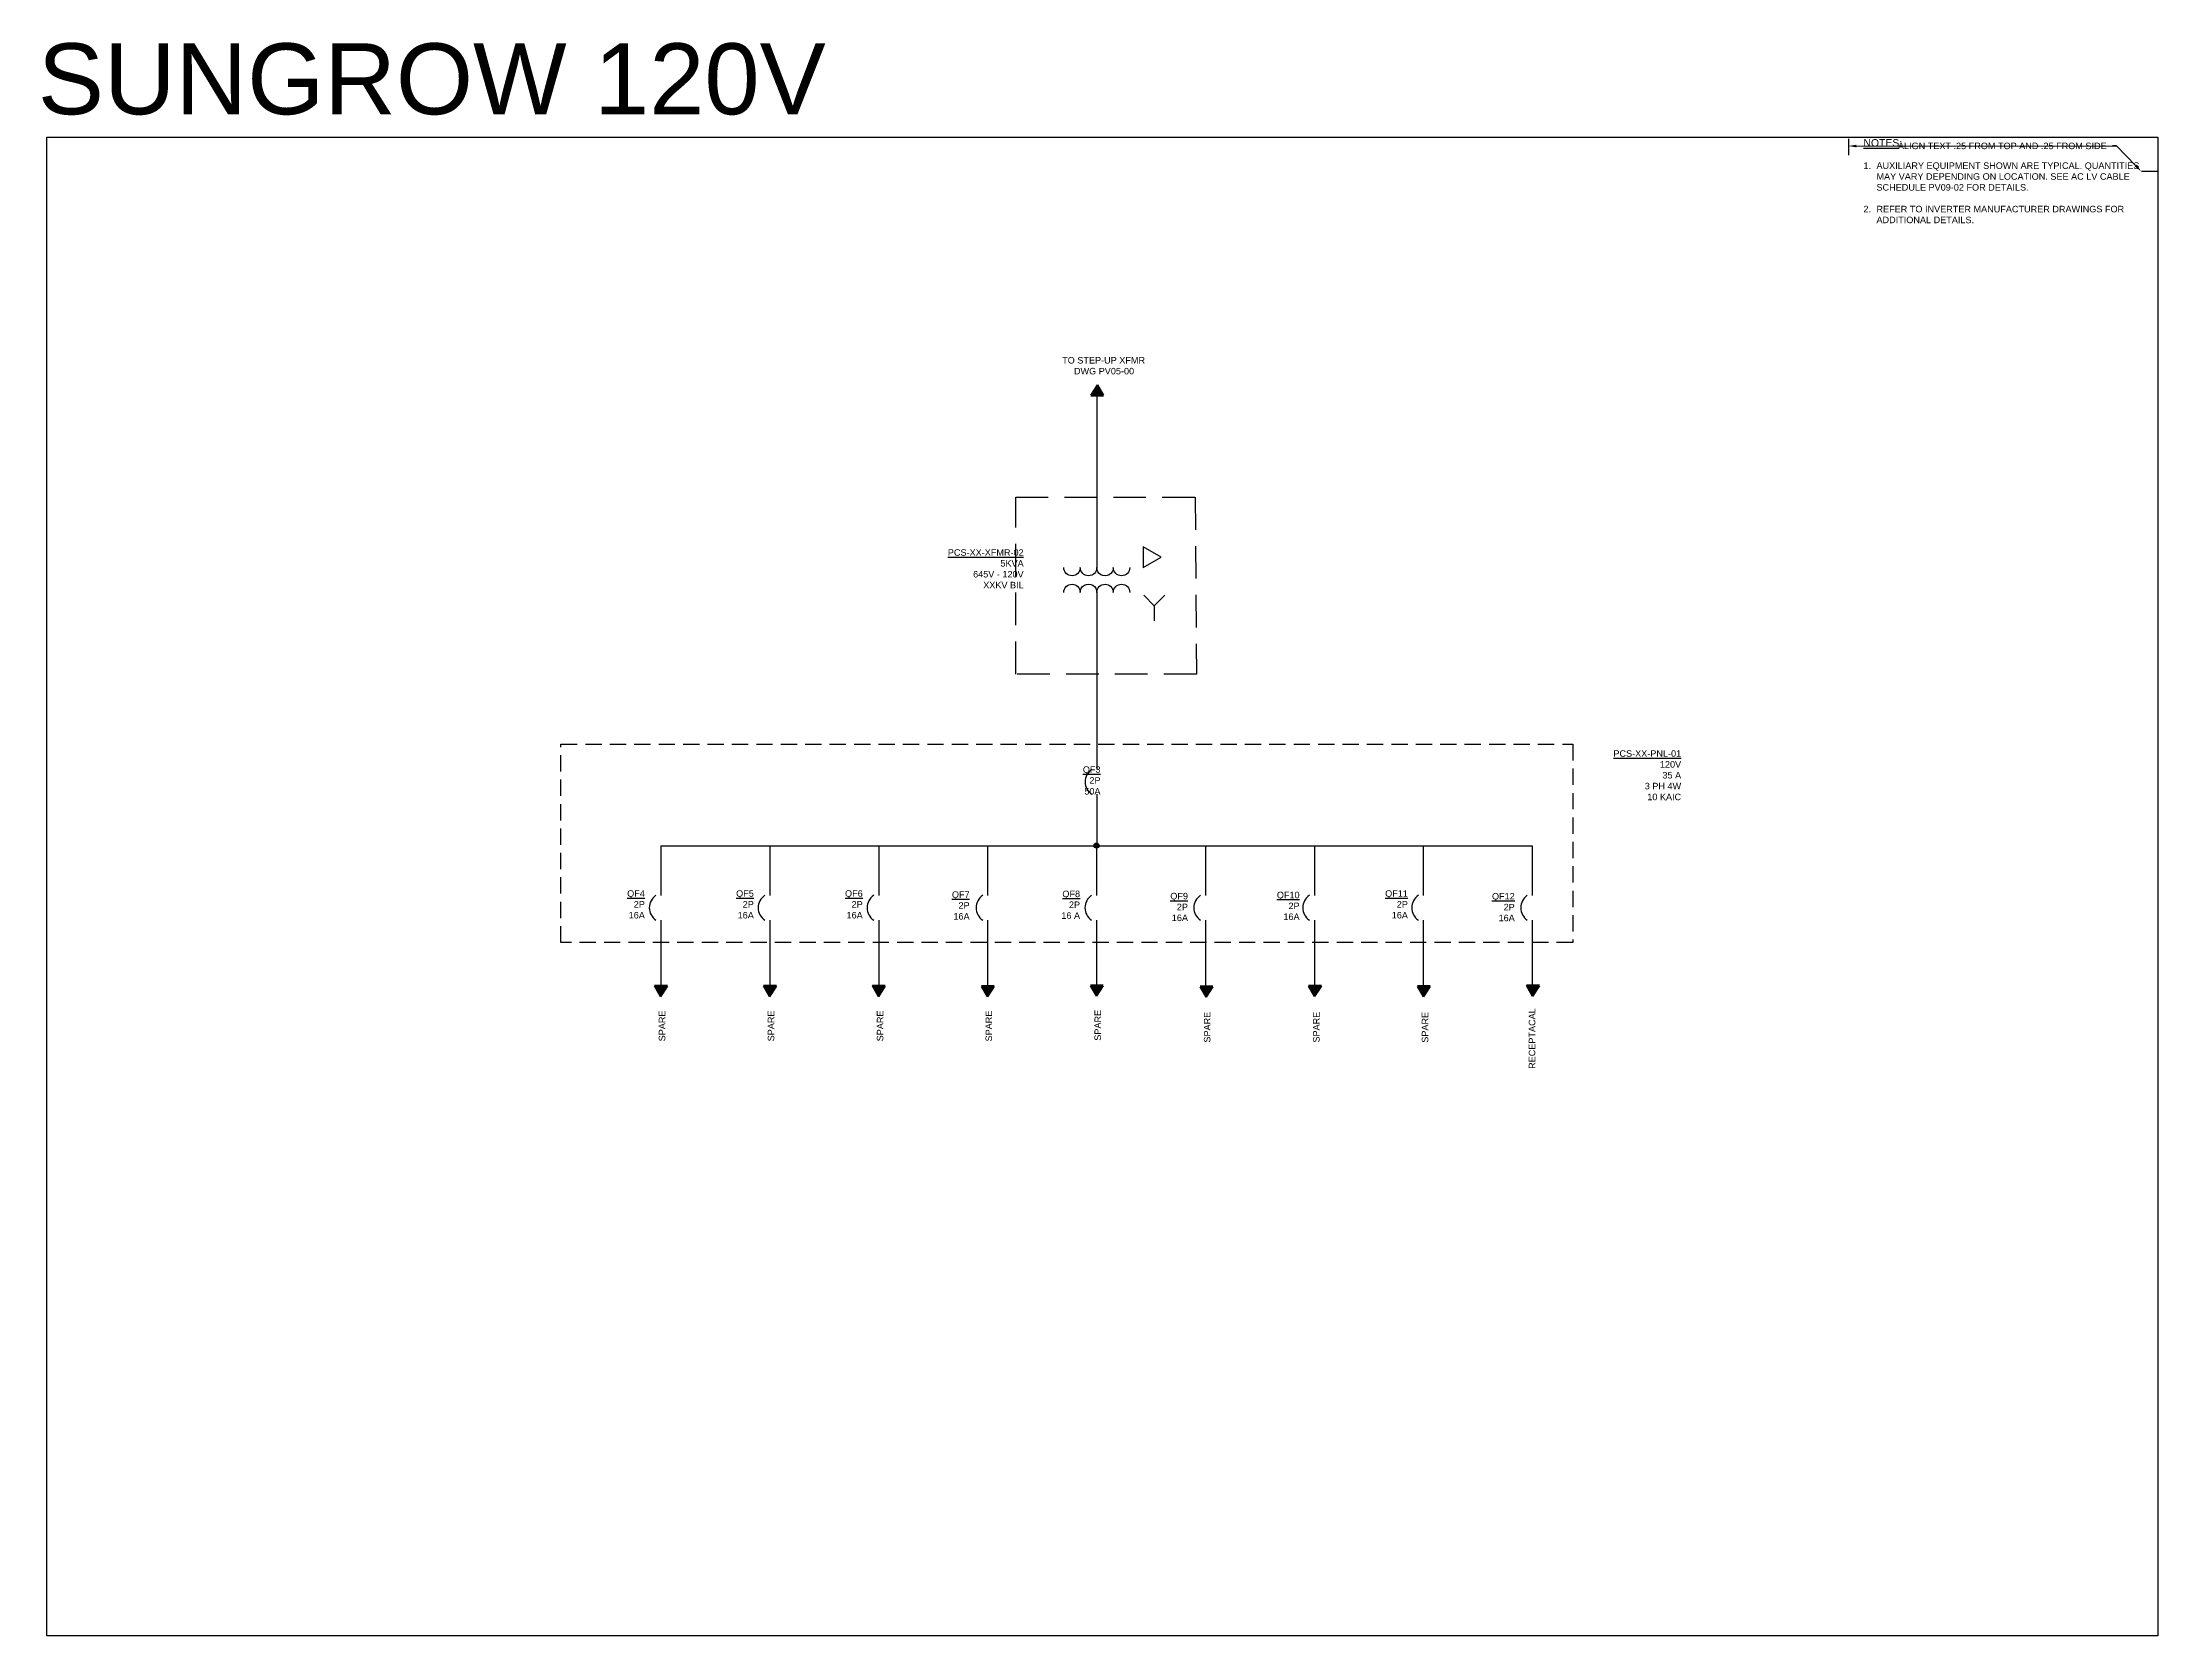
# Model space of a CAD drawing. Header units: inches. Extents: x -18 to 99, y -244 to 24.
# Drawn here: x 66.36 to 98.84, y -30.5 to -6.03 of the extents above; entities that cross this region are included whole.
import ezdxf
from ezdxf import colors
from ezdxf.entities.mleader import LeaderData, LeaderLine
from ezdxf.math import Vec2, Vec3

# ---------------------------------------------------------------- set-up
doc = ezdxf.new("R2010")
doc.units = ezdxf.units.IN
doc.header["$MEASUREMENT"] = 0
doc.linetypes.add('DASHED', pattern=[0.75, 0.5, -0.25])
doc.linetypes.add('DASHED2', pattern=[0.375, 0.25, -0.125])
for name, color, linetype in [('E-1LIN', 4, 'Continuous'), ('E-ELEC-BRDR', 173, 'DASHED2'), ('E-LV-BUS', 32, 'Continuous'), ('E-LV-EQUP', 211, 'Continuous'), ('G-ANNO-TEXT', 1, 'Continuous')]:
    doc.layers.add(name, color=color, linetype=linetype)
doc.layers.add('G-NPLT', color=67, linetype='Continuous', plot=False)
doc.layers.add('PV-PCS BOUNDARY', color=224, linetype='DASHED2', lineweight=90)
doc.styles.add('NEI-A', font='arial.ttf')

msp = doc.modelspace()

# ---------------------------------------------------------------- texts
at = {"layer": 'G-ANNO-TEXT', "char_height": 0.1, "attachment_point": 1, "style": 'NEI-A'}
for s, width, gutter_width, heights, insert in [('\\A1;{\\H1.1429x;\\LNOTES\\l:\\P}\\P\\pi-0.2,l0.2,t0.2;1.^IAUXILIARY EQUIPMENT SHOWN ARE TYPICAL. QUANTITIES MAY VARY DEPENDING ON LOCATION. SEE AC LV CABLE SCHEDULE PV09-02 FOR DETAILS.\\P\\pi0,l0,tz;\\P\\pi-0.2,l0.2,t0.2;2.^IREFER TO INVERTER MANUFACTURER DRAWINGS FOR ADDITIONAL DETAILS. ', 4.48526, 0.547, [8.739], (94.321, -7.518)), ('\\pi0.06225;TO STEP-UP XFMR  \\P\\pi0.24295;DWG PV05-00', 1.39231, 0.5, [0], (81.956, -10.864))]:
    msp.add_mtext_dynamic_manual_height_columns(s, width=width, gutter_width=gutter_width, heights=heights, dxfattribs=dict(at, insert=insert))
at = {"layer": 'G-ANNO-TEXT', "char_height": 0.1, "attachment_point": 6, "style": 'NEI-A'}
for s, insert, width in [('\\A1;{\\LPCS-XX-XFMR-02\\P}5KVA\\P645V - 120V\\PXXKV BIL ', (81.427, -14.116), 2.23358), ('{\\LQF3}\\P2P\\P50A', (82.607, -17.367), 1.19313), ('{\\LPCS-XX-PNL-01}\\P120V\\P35 A\\P3 PH 4W\\P10 KAIC', (91.522, -17.287), 2.08734), ('{\\LQF4}\\P2P\\P16A', (75.611, -19.27), 0.55975), ('{\\LQF5}\\P2P\\P16A', (77.284, -19.27), 0.55975), ('{\\LQF6}\\P2P\\P16A', (78.956, -19.27), 0.55975), ('{\\LQF7}\\P2P\\P16A', (80.597, -19.287), 0.55975), ('{\\LQF8}\\P2P\\P16 A', (82.293, -19.276), 0.55975), ('{\\LQF9}\\P2P\\P16A', (83.95, -19.31), 0.55975), ('{\\LQF10}\\P2P\\P16A', (85.664, -19.293), 0.55975), ('{\\LQF11}\\P2P\\P16A', (87.327, -19.27), 0.55975), ('{\\LQF12}\\P2P\\P16A', (88.967, -19.312), 0.55975)]:
    msp.add_mtext(s, dxfattribs=dict(at, insert=insert, width=width))
at = {"layer": 'G-ANNO-TEXT', "char_height": 0.1, "width": 1.29029, "attachment_point": 4, "rotation": 90, "style": 'NEI-A'}
for s, insert in [('\\A1;SPARE', (75.875, -21.373)), ('\\A1;SPARE', (77.548, -21.373)), ('\\A1;SPARE', (79.223, -21.373)), ('\\A1;SPARE', (80.892, -21.375)), ('\\A1;SPARE', (82.565, -21.363)), ('\\A1;SPARE', (84.245, -21.392)), ('\\A1;SPARE', (85.921, -21.392)), ('\\A1;SPARE', (87.59, -21.394)), ('\\A1;RECEPTACAL', (89.233, -21.796))]:
    msp.add_mtext(s, dxfattribs=dict(at, insert=insert))
at = {"layer": 'G-NPLT', "insert": (66.29, -6.047), "char_height": 1.08999, "attachment_point": 1, "style": 'NEI-A'}
msp.add_mtext_dynamic_manual_height_columns('SUNGROW 120V', width=17.35131, gutter_width=5.45, heights=[0], dxfattribs=at)

# ---------------------------------------------------------------- blocks, each defined once
blk = doc.blocks.new('SCHEMATIC - CONNECTION DOT')
h = blk.add_hatch(color=0)
edge = h.paths.add_edge_path()
edge.add_arc((0, 0), 0.025, 0, 360)
at = {"color": 0}
blk.add_circle((0, 0), 0.025, dxfattribs=at)
blk = doc.blocks.new('ARROW')
h = blk.add_hatch()
h.set_pattern_fill('ANSI31', color=256)
h.paths.add_polyline_path([(0, 0), (-0.074, -0.114), (0.066, -0.114)])
h = blk.add_hatch(color=256)
h.dxf.hatch_style = 1
h.paths.add_polyline_path([(0, 0), (-0.074, -0.114), (0.066, -0.114)])
blk.add_lwpolyline([(0, 0), (-0.074, -0.114), (0.066, -0.114), (0, 0)], close=True)

# ---------------------------------------------------------------- linework, layer by layer
at = {"layer": 'E-1LIN', "linetype": 'Continuous'}
msp.add_lwpolyline([(83.262, -13.777), (83.262, -14.094), (83.536, -13.936)], close=True, dxfattribs=at)
for points in [[(83.057, -14.097, -1), (82.803, -14.097, -1.018893), (82.55, -14.097, -1), (82.296, -14.097, -1), (82.043, -14.097, 1.693145)], [(82.043, -14.48, -1), (82.296, -14.48, -1.018893), (82.55, -14.48, -1), (82.803, -14.48, -1), (83.057, -14.48, 1.693145)]]:
    msp.add_lwpolyline(points, format="xyb", dxfattribs=at)
for points in [[(83.27, -14.523), (83.431, -14.685), (83.592, -14.523)], [(83.431, -14.685), (83.431, -14.913)]]:
    msp.add_lwpolyline(points, dxfattribs=at)
at = {"layer": 'E-ELEC-BRDR', "linetype": 'DASHED'}
msp.add_lwpolyline([(81.305, -13.017), (84.062, -13.017), (84.079, -15.732), (81.305, -15.732)], close=True, dxfattribs=at)
at = {"layer": 'E-ELEC-BRDR'}
msp.add_lwpolyline([(74.323, -16.81), (89.859, -16.81), (89.859, -19.854), (74.323, -19.854)], close=True, dxfattribs=at)
at = {"layer": 'E-LV-BUS'}
for points in [[(82.55, -11.435), (82.55, -14.097)], [(82.55, -14.481), (82.55, -17.199)], [(82.55, -17.579), (82.55, -18.378)], [(75.857, -18.37), (89.235, -18.37)], [(75.857, -18.37), (75.857, -19.131)], [(77.529, -18.37), (77.529, -19.131)], [(79.201, -18.37), (79.201, -19.131)], [(80.874, -18.37), (80.874, -19.131)], [(82.546, -18.37), (82.546, -19.131)], [(84.218, -18.37), (84.218, -19.131)], [(85.891, -18.37), (85.891, -19.131)], [(87.563, -18.37), (87.563, -19.131)], [(89.235, -18.37), (89.235, -19.131)], [(75.857, -19.512), (75.857, -20.613)], [(77.529, -19.512), (77.529, -20.613)], [(79.201, -19.512), (79.201, -20.613)], [(80.874, -19.512), (80.874, -20.582)], [(82.546, -19.512), (82.546, -20.562)], [(84.218, -19.512), (84.218, -20.582)], [(85.891, -19.512), (85.891, -20.67)], [(87.563, -19.512), (87.563, -20.529)], [(89.235, -19.512), (89.235, -20.611)]]:
    msp.add_lwpolyline(points, dxfattribs=at)
at = {"layer": 'E-LV-EQUP'}
for centre in [(82.601, -17.389), (75.908, -19.321), (77.58, -19.321), (79.252, -19.321), (80.925, -19.321), (82.597, -19.321), (84.269, -19.321), (85.942, -19.321), (87.614, -19.321), (89.287, -19.321)]:
    msp.add_arc(centre, 0.229, 123.7664, 236.2336, dxfattribs=at)
at = {"layer": 'G-NPLT'}
msp.add_line((98.839, -8.013), (98.589, -8.013), dxfattribs=at)
msp.add_lwpolyline([(66.43, -7.49), (98.839, -7.49), (98.839, -30.5), (66.43, -30.5)], close=True, dxfattribs=at)
msp.add_lwpolyline([(94.089, -7.513), (94.089, -7.763)], dxfattribs=at)

# ---------------------------------------------------------------- block references
at = {"layer": 'E-LV-BUS', "xscale": 1.522015678886754, "yscale": 1.522015678886754, "zscale": 1.522015678886754}
msp.add_blockref('SCHEMATIC - CONNECTION DOT', (82.546, -18.367), dxfattribs=at)
at = {"layer": 'PV-PCS BOUNDARY', "xscale": 1.39854621569094, "yscale": 1.39854621569094, "zscale": 1.39854621569094}
msp.add_blockref('ARROW', (82.561, -11.298), dxfattribs=at)
at = {"layer": 'PV-PCS BOUNDARY', "xscale": 1.39854621569094, "yscale": 1.39854621569094, "zscale": 1.39854621569094, "rotation": 180}
for p in [(75.853, -20.682), (77.526, -20.682), (79.198, -20.682), (80.87, -20.685), (82.543, -20.673), (84.229, -20.689), (85.894, -20.679), (87.565, -20.683), (89.242, -20.677)]:
    msp.add_blockref('ARROW', p, dxfattribs=at)

msp.set_redraw_order([(e.dxf.handle, doc.entitydb.next_handle()) for e in msp.query("TEXT MTEXT ATTDEF DIMENSION ARC_DIMENSION")])  # texts and dimensions are drawn at this point

# ---------------------------------------------------------------- leaders
at = {"layer": 'G-NPLT'}
ml = msp.add_multileader_mtext('Standard', dxfattribs=at)
ml.set_content('ALIGN TEXT .25 FROM TOP AND .25 FROM SIDE', color=256, style='NEI-A')
ml.set_leader_properties()
ml.build(insert=Vec2(0, 0))
ml.multileader.update_dxf_attribs({"dogleg_length": 0.0625, "arrow_head_size": 0.125})
ctx = ml.context
ctx.base_point, ctx.char_height, ctx.arrow_head_size, ctx.landing_gap_size, ctx.plane_origin = Vec3(94.768, -7.623), 0.09996, 0.125, 0.09, Vec3(95.511, -7.571)
ctx.text_align_type = 2
notes = []
notes.append((ctx, [(1, (1, 1, 0), (98.207, -7.623), (-1, 0), 0.0625, [(0, [(94.089, -7.624)], 0, []), (1, [(98.586, -8.013)], 0, [])])]))
ctx.mtext.insert, ctx.mtext.width, ctx.mtext.alignment, ctx.mtext.flow_direction = Vec3(98.055, -7.572), 3.69406, 3, 5
for ctx, leaders in notes:
    for number, flags, end, landing, length, lines in leaders:
        leader = LeaderData()
        leader.index, (leader.has_last_leader_line, leader.has_dogleg_vector, leader.attachment_direction) = number, flags
        leader.last_leader_point, leader.dogleg_vector, leader.dogleg_length = Vec3(end), Vec3(landing), length
        for number, points, colour, breaks in lines:
            line = LeaderLine()
            line.index, line.vertices, line.color, line.breaks = number, Vec3.list(points), colors.encode_raw_color(colour), breaks
            leader.lines.append(line)
        ctx.leaders.append(leader)

doc.saveas('drawing.dxf')
